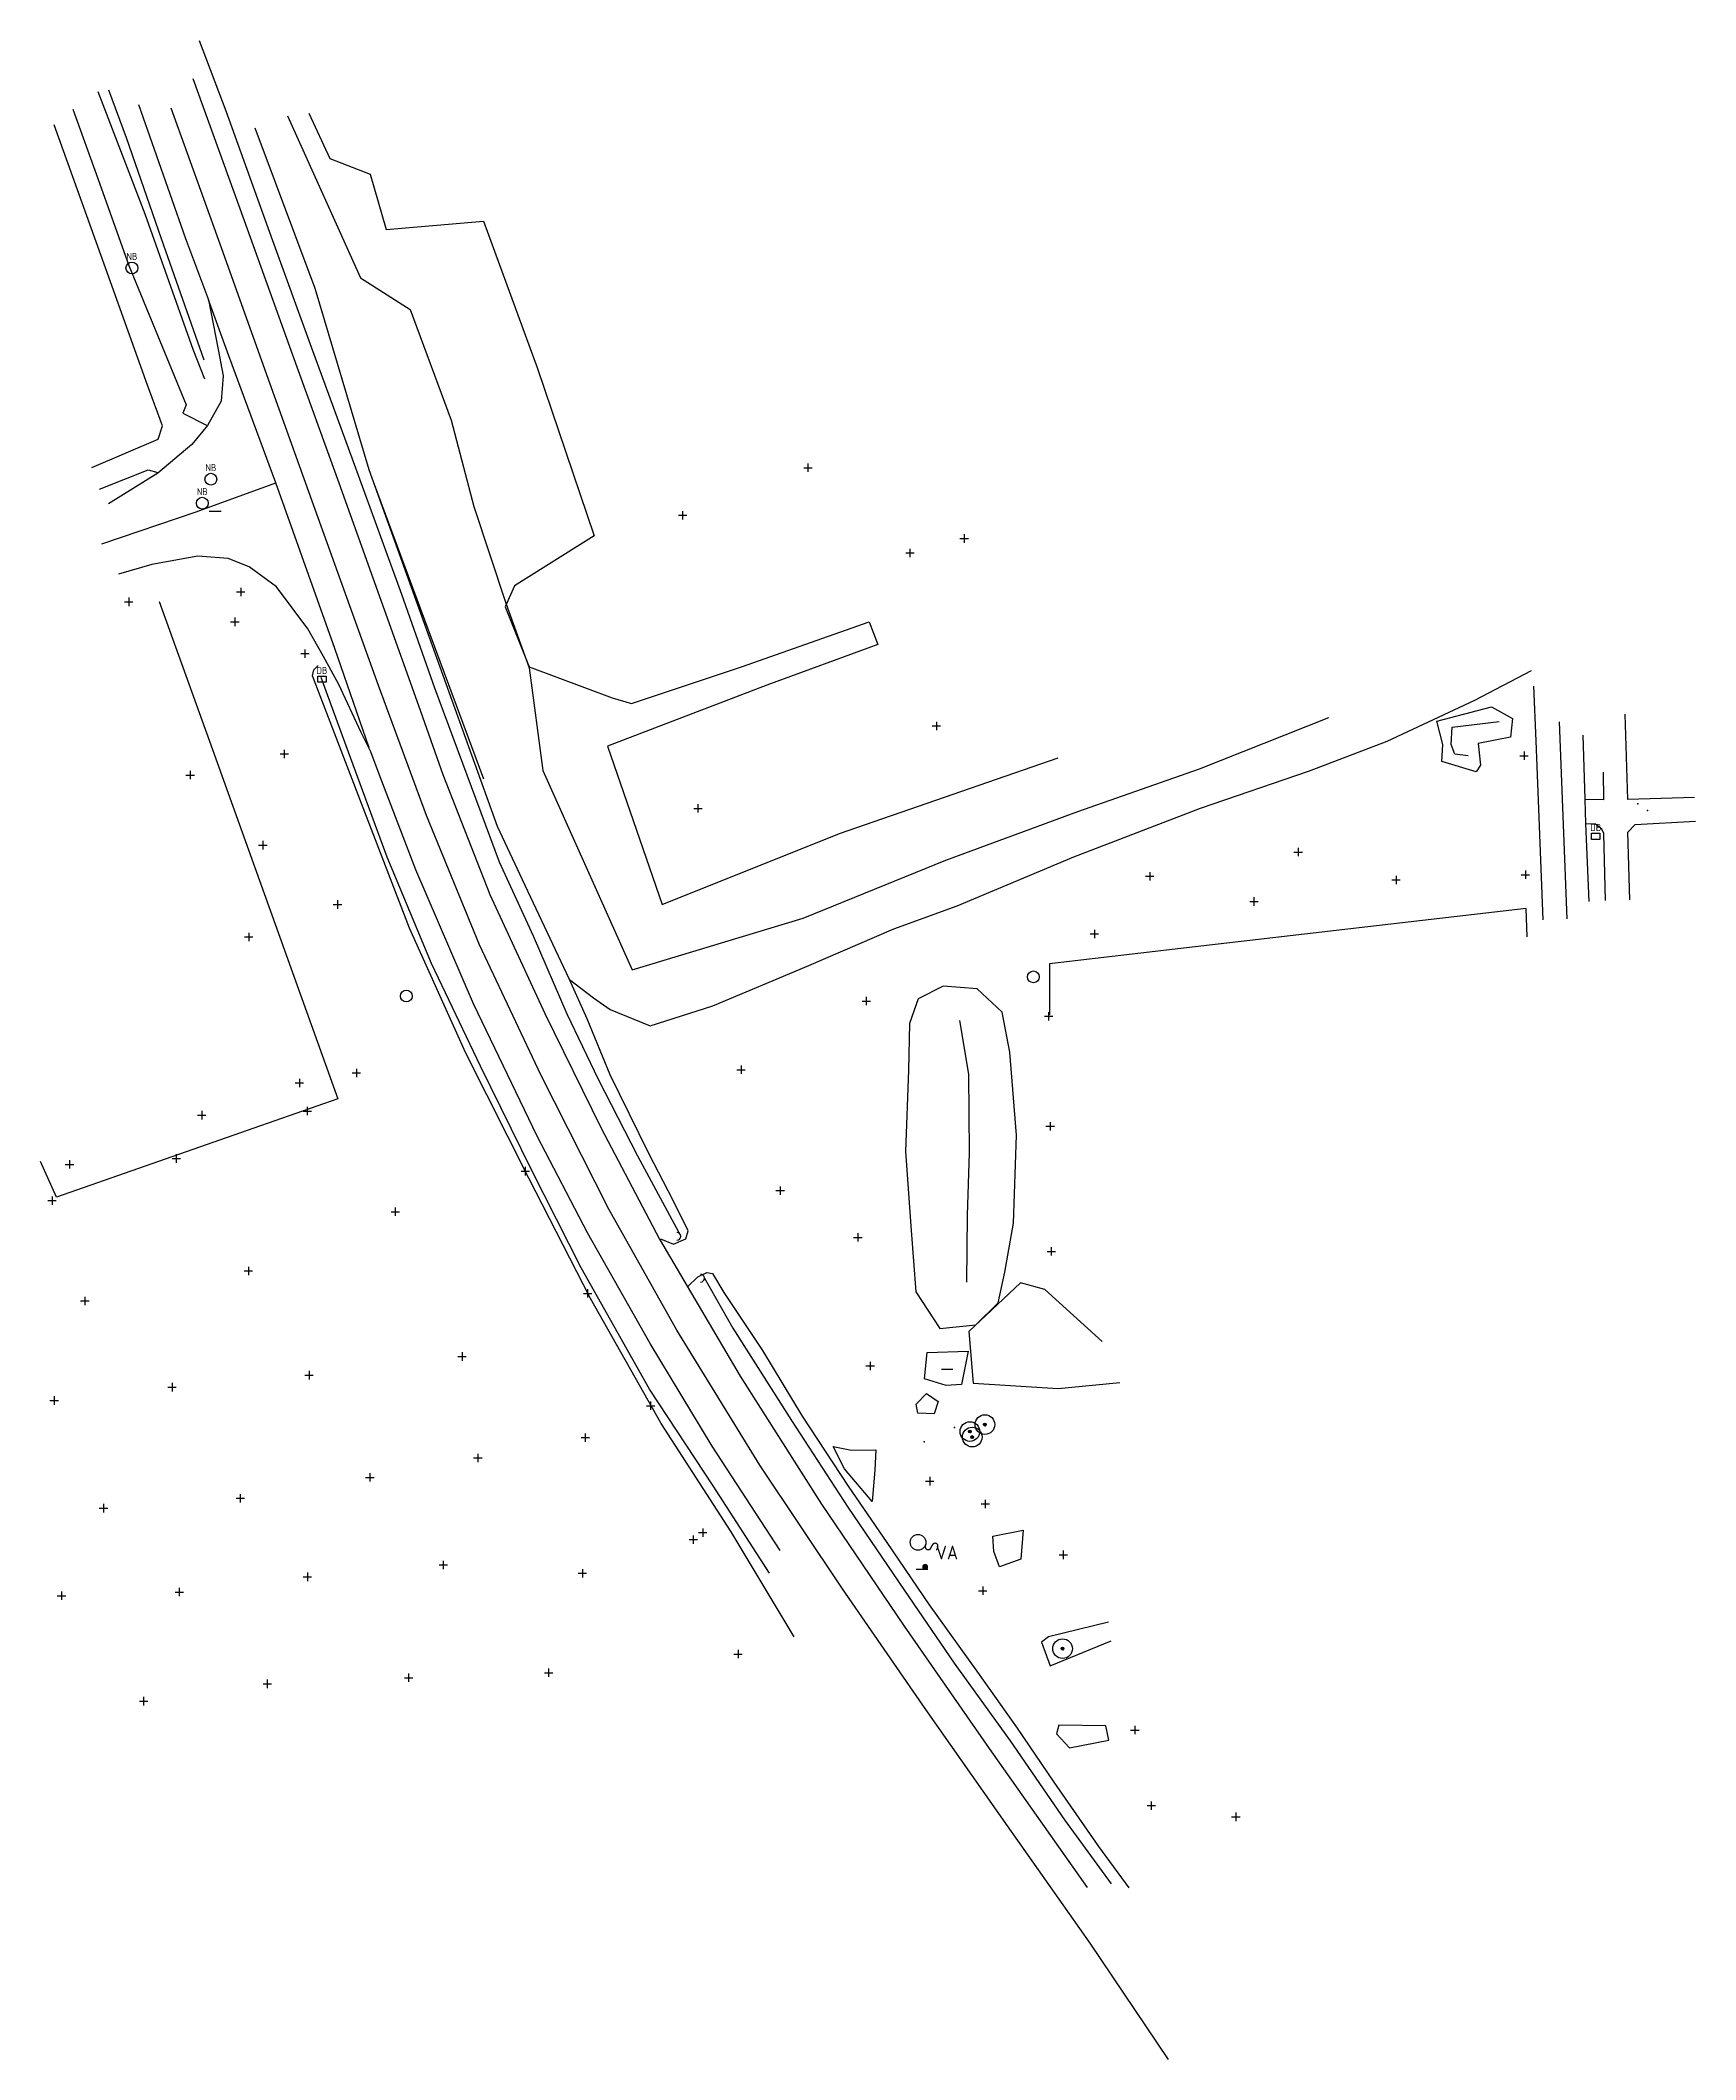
# Model space of a CAD drawing. Header units: metres. Extents: x 119223 to 119845, y 6148385 to 6148707.
# Drawn here: x 119634.7 to 119845, y 6148450.3 to 6148706.9 of the extents above; entities that cross this region are included whole.
import ezdxf
from ezdxf.enums import TextEntityAlignment as Align

# ---------------------------------------------------------------- set-up
doc = ezdxf.new("R2010")
doc.units = ezdxf.units.M
for name, color, linetype in [('600_VG__', 7, 'Continuous'), ('ANL_STT', 7, 'Continuous'), ('TERR_AHZ', 1, 'Continuous'), ('TERR_AHZ_500', 1, 'Continuous'), ('TERR_BLK', 7, 'Continuous'), ('TERR_DIB', 7, 'Continuous'), ('TERR_DIK', 7, 'Continuous'), ('TERR_SLF', 7, 'Continuous'), ('TERR_SLK', 7, 'Continuous'), ('VA_B40', 1, 'Continuous'), ('VA_B40_500', 1, 'Continuous'), ('VA_BRA', 1, 'Continuous'), ('VA_BRA_500', 1, 'Continuous'), ('VA_DB', 1, 'Continuous'), ('VA_DB_500', 1, 'Continuous'), ('VA_DB_500T', 1, 'Continuous'), ('VA_DSV', 1, 'Continuous'), ('VA_DSV_500', 1, 'Continuous'), ('VA_DSV_500T', 1, 'Continuous'), ('VA_NB', 1, 'Continuous'), ('VA_NB_500', 1, 'Continuous'), ('VA_NB_500T', 1, 'Continuous'), ('VA_TRO_500', 1, 'Continuous'), ('VA_TRU', 7, 'Continuous'), ('VA_VAV', 1, 'Continuous'), ('VA_VAV_500', 1, 'Continuous'), ('VA_VBK', 7, 'Continuous'), ('VA_VBR_500', 1, 'Continuous'), ('VAG_BLA', 7, 'Continuous'), ('VAG_GBA', 7, 'Continuous'), ('VAG_VKA', 7, 'Continuous'), ('VAG_VKG', 7, 'Continuous'), ('VAG_VM', 7, 'Continuous'), ('VEG_BUK', 7, 'Continuous'), ('VEG_LTA', 1, 'Continuous'), ('VEG_LTA_500', 1, 'Continuous'), ('VEG_LTA_500T', 1, 'Continuous')]:
    doc.layers.add(name, color=color, linetype=linetype)
doc.styles.add('iso', font='iso.shx')

# ---------------------------------------------------------------- blocks, each defined once
blk = doc.blocks.new('VA_DSV')
at = {"layer": 'VA_DSV_500', "const_width": 0.375}
blk.add_lwpolyline([(-0.19, 0, 1), (0.19, 0, 1)], format="xyb", close=True, dxfattribs=at)
at = {"layer": 'VA_DSV_500T', "style": 'iso'}
blk.add_text('VA', height=1.75, dxfattribs=at).set_placement((1.35, 0.95))
blk = doc.blocks.new('VA_VAV')
at = {"layer": 'VA_VAV_500'}
blk.add_line((0.75, 0), (-0.75, 0), dxfattribs=at)
blk = doc.blocks.new('VA_VBK')
at = {"layer": 'VA_VBR_500'}
blk.add_circle((0, 0), 1, dxfattribs=at)
at = {"layer": 'VA_VBR_500', "style": 'iso'}
blk.add_text('S', height=1.75, rotation=90, dxfattribs=at).set_placement((2.6, -1.15))
blk = doc.blocks.new('TERR_AHZ')
at = {"layer": 'TERR_AHZ_500'}
for points in [[(-0.535, 0), (0.535, 0)], [(0, 0.535), (0, -0.535)]]:
    blk.add_lwpolyline(points, dxfattribs=at)
blk = doc.blocks.new('VEG_LTA')
at = {"layer": 'VEG_LTA_500'}
for points in [[(-0.02, 0.18), (-0.18, 0.02)], [(-0.17, -0.06), (0.06, 0.17)], [(0.12, 0.14), (-0.14, -0.12)], [(-0.09, -0.16), (0.16, 0.09)], [(0.18, 0.02), (-0.02, -0.18)], [(0.09, -0.15), (0.15, -0.09)]]:
    blk.add_lwpolyline(points, dxfattribs=at)
for radius in [1.25, 0.18]:
    blk.add_circle((0, 0), radius, dxfattribs=at)
at = {"layer": 'VEG_LTA_500T', "style": 'iso'}
blk.add_attdef('ARTBET/STAMDIAMETER', text='', height=1.25, dxfattribs=at).set_placement((-0.95, 1.05), align=Align.BOTTOM_LEFT)
blk = doc.blocks.new('VA_NB')
at = {"layer": 'VA_NB_500'}
blk.add_circle((0, 0), 0.75, dxfattribs=at)
at = {"layer": 'VA_NB_500T', "style": 'iso'}
blk.add_text('NB', height=0.9, dxfattribs=at).set_placement((0, 0.75), align=Align.BOTTOM_CENTER)
blk = doc.blocks.new('VA_DB')
at = {"layer": 'VA_DB_500', "flags": 128}
blk.add_lwpolyline([(-0.525, 0.39375), (0.525, 0.39375), (0.525, -0.39375), (-0.525, -0.39375)], close=True, dxfattribs=at)
at = {"layer": 'VA_DB_500T', "style": 'iso'}
blk.add_text('DB', height=0.9, dxfattribs=at).set_placement((0, 0.39375), align=Align.BOTTOM_CENTER)
blk = doc.blocks.new('VA_BRA')
at = {"layer": 'VA_BRA_500'}
blk.add_circle((0, 0), 0.75, dxfattribs=at)
blk = doc.blocks.new('VA_B40')
at = {"layer": 'VA_B40_500'}
blk.add_circle((0, 0), 0.75, dxfattribs=at)
blk = doc.blocks.new('VA_TRO')
at = {"layer": 'VA_TRO_500'}
blk.add_arc((-0.5, 0), 0.5, 270, 90, dxfattribs=at)

msp = doc.modelspace()

# ---------------------------------------------------------------- linework, layer by layer
at = {"layer": '600_VG__', "color": 2}
for p in [(119837.6841, 6148609.8922), (119838.8789, 6148609.067)]:
    msp.add_point(p, dxfattribs=at)
at = {"layer": 'ANL_STT', "color": 2}
for points in [[(119676.9647, 6148650.8491, 0), (119690.9723, 6148613.0788, 0), (119690.9723, 6148613.0788, 0)], [(119649.776, 6148635.592, 0), (119656.541, 6148616.808, 0), (119672.5, 6148572.413, 0), (119661.8177, 6148568.6974, 0), (119636.7399, 6148559.903, 0), (119634.6849, 6148564.4635, 0)], [(119823.6172, 6148592.9967, 0), (119823.4977, 6148596.592, 0), (119780.3328, 6148591.6173, 0), (119762.897, 6148589.5629, 0), (119762.9194, 6148583.0987, 0)]]:
    msp.add_polyline3d(points, dxfattribs=at)
at = {"layer": 'TERR_BLK', "color": 2}
msp.add_polyline3d([(119746.1874, 6148532.4925, 0), (119745.9496, 6148533.6063, 0), (119747.2848, 6148534.9927, 0), (119748.7501, 6148533.9378, 0), (119748.2544, 6148532.3967, 0), (119746.1874, 6148532.4925, 0)], dxfattribs=at)
for p in [(119750.8537, 6148530.6653), (119746.963, 6148528.8478)]:
    msp.add_point(p, dxfattribs=at)
at = {"layer": 'TERR_DIB', "color": 2}
for points in [[(119654.8593, 6148706.9106, 0), (119658.262, 6148697.9523, 0), (119664.1991, 6148681.4865, 0), (119668.9444, 6148668.3189, 0), (119674.8998, 6148652.1183, 0), (119680.581, 6148636.5537, 0), (119684.7813, 6148624.6256, 0), (119689.4354, 6148612.0869, 0), (119692.9753, 6148602.53, 0), (119697.297, 6148593.1149, 0), (119701.5591, 6148583.2301, 0), (119705.5787, 6148574.9238, 0), (119710.5637, 6148565.1693, 0), (119716.0701, 6148554.947, 0)], [(119655.5046, 6148666.2876, 0), (119650.0652, 6148681.6853, 0), (119645.6337, 6148694.51, 0), (119643.3791, 6148700.5846, 0)], [(119727.323, 6148512.139, 0), (119720.175, 6148523.234, 0), (119712.094, 6148535.521, 0), (119703.385, 6148550.93, 0), (119697.122, 6148563.304, 0), (119690.593, 6148576.558, 0), (119684.4, 6148589.631, 0), (119678.739, 6148603.135, 0), (119673.527, 6148617.287, 0), (119670.342, 6148625.971, 0)], [(119719.0826, 6148549.6354, 0), (119722.6689, 6148543.2903, 0), (119730.1074, 6148531.5443, 0), (119737.274, 6148520.5512, 0), (119744.4875, 6148509.9581, 0), (119750.8074, 6148500.6984, 0), (119757.9053, 6148490.8314, 0), (119764.8019, 6148480.8126, 0), (119770.7293, 6148472.6744, 0)]]:
    msp.add_polyline3d(points, dxfattribs=at)
at = {"layer": 'TERR_DIK', "color": 2}
for points in [[(119641.9766, 6148700.4281, 0), (119647.9479, 6148684.89, 0), (119654.0552, 6148667.6927, 0), (119655.5445, 6148663.8849, 0)], [(119730.447, 6148504.045, 0), (119722.446, 6148517.402, 0), (119713.566, 6148531.183, 0), (119704.605, 6148547.027, 0), (119696.752, 6148562.338, 0), (119688.755, 6148578.217, 0), (119681.593, 6148594.122, 0), (119675.478, 6148609.941, 0), (119669.249, 6148626.153, 0), (119669.441, 6148626.944, 0), (119669.965, 6148627.475, 0)], [(119713.4763, 6148554.6277, 0), (119715.1163, 6148553.936, 0), (119716.7123, 6148554.6206, 0), (119716.9846, 6148555.6413, 0), (119715.0776, 6148559.5101, 0), (119712.0188, 6148565.4719, 0), (119707.0724, 6148575.4633, 0), (119704.149, 6148582.5702, 0), (119701.909, 6148587.5752, 0)], [(119716.926, 6148548.5408, 0), (119718.2403, 6148549.7878, 0), (119719.3546, 6148550.371, 0), (119720.0708, 6148550.2356, 0), (119721.533, 6148547.8068, 0), (119726.44, 6148540.4433, 0), (119731.4669, 6148532.0871, 0), (119737.3451, 6148523.2159, 0), (119742.227, 6148516.0455, 0), (119747.6351, 6148508.1105, 0), (119753.774, 6148499.5604, 0), (119758.8117, 6148492.4392, 0), (119763.4744, 6148485.6088, 0), (119769.1355, 6148477.4309, 0), (119772.9754, 6148472.1631, 0)]]:
    msp.add_polyline3d(points, dxfattribs=at)
at = {"layer": 'TERR_SLF', "color": 2}
for points in [[(119701.9113, 6148587.5718, 0), (119704.9603, 6148585.2495, 0), (119707.097, 6148583.7631, 0), (119712.1486, 6148581.694, 0), (119720.131, 6148584.2403, 0), (119732.0207, 6148589.2199, 0), (119743.1157, 6148594.0335, 0), (119751.183, 6148596.9315, 0), (119766.0107, 6148603.1463, 0), (119782.1012, 6148609.3378, 0), (119795.9272, 6148614.078, 0), (119805.8233, 6148617.8663, 0), (119816.9527, 6148623.0603, 0), (119824.1644, 6148626.8486, 0)], [(119817.115, 6148613.955, 0), (119812.75, 6148615.273, 0), (119812.907, 6148617.461, 0), (119812.124, 6148620.426, 0), (119819.06, 6148622.234, 0), (119821.742, 6148620.762, 0), (119821.492, 6148618.356, 0), (119817.386, 6148617.584, 0), (119817.682, 6148614.823, 0), (119817.115, 6148613.955, 0)], [(119748.9873, 6148543.2243, 0), (119753.5447, 6148543.705, 0), (119756.4021, 6148546.4814, 0), (119757.2528, 6148550.3929, 0), (119758.3151, 6148556.5989, 0), (119758.7256, 6148567.8187, 0), (119757.87, 6148578.3549, 0), (119756.9118, 6148583.4337, 0), (119753.7138, 6148586.3926, 0), (119749.4011, 6148586.7219, 0), (119746.2072, 6148585.1323, 0), (119745.1069, 6148581.973, 0), (119745.0007, 6148576.0633, 0), (119744.6296, 6148565.7126, 0), (119745.3276, 6148555.6727, 0), (119745.929, 6148547.9032, 0), (119748.9873, 6148543.2243, 0)], [(119752.5828, 6148540.3592, 0), (119751.7415, 6148536.1102, 0), (119749.7929, 6148535.9772, 0), (119747.0077, 6148536.8484, 0), (119747.3494, 6148540.1846, 0), (119752.5828, 6148540.3592, 0)]]:
    msp.add_polyline3d(points, dxfattribs=at)
at = {"layer": 'TERR_SLK', "color": 2}
for points in [[(119666.077, 6148697.339, 0), (119675.34, 6148676.731, 0), (119681.683, 6148672.719, 0), (119686.884, 6148658.654, 0), (119689.761, 6148647.664, 0), (119693.812, 6148635.398, 0), (119696.783, 6148627.181, 0), (119698.547, 6148614.157, 0), (119709.863, 6148588.82, 0), (119731.591, 6148595.359, 0), (119749.741, 6148602.733, 0), (119766.51, 6148608.929, 0), (119781.95, 6148614.341, 0), (119798.407, 6148620.869, 0)], [(119816.117, 6148615.985, 0), (119814.416, 6148616.234, 0), (119813.957, 6148617.45, 0), (119814.063, 6148619.636, 0), (119820.034, 6148620.38, 0)], [(119751.4757, 6148582.3901, 0), (119752.6067, 6148575.5556, 0), (119752.6962, 6148565.5546, 0), (119752.4594, 6148557.6142, 0), (119752.362, 6148549.124, 0)], [(119750.6204, 6148538.0223, 0), (119749.1739, 6148538.0313, 0)]]:
    msp.add_polyline3d(points, dxfattribs=at)
at = {"layer": 'VAG_BLA', "color": 2}
msp.add_polyline3d([(119676.4801, 6148617.0198, 0), (119672.0964, 6148629.6605, 0), (119664.5875, 6148650.7103, 0), (119658.6314, 6148666.839, 0), (119656.0585, 6148673.9355, 0)], dxfattribs=at)
at = {"layer": 'VAG_GBA', "color": 2}
for points in [[(119638.8056, 6148698.17, 0), (119641.9973, 6148689.3419, 0), (119645.9409, 6148678.293, 0), (119653.1985, 6148660.6006, 0), (119652.7852, 6148659.5266, 0), (119655.8678, 6148657.9917, 0)], [(119641.2378, 6148652.6391, 0), (119649.6569, 6148656.235, 0), (119650.1936, 6148657.9182, 0), (119648.3069, 6148663.0957, 0), (119642.3808, 6148679.6446, 0), (119636.4285, 6148696.1988, 0)], [(119642.206, 6148649.8813, 0), (119648.3759, 6148652.3589, 0), (119649.6114, 6148651.9864, 0)], [(119844.885, 6148610.723, 0), (119836.3873, 6148610.443, 0), (119836.0627, 6148621.3006, 0)], [(119833.2563, 6148613.9377, 0), (119833.2948, 6148610.4118, 0), (119830.9915, 6148610.4378, 0)], [(119833.5769, 6148597.6211, 0), (119833.3614, 6148606.1409, 0), (119833.0944, 6148606.6927, 0), (119832.2699, 6148607.3059, 0), (119831.0871, 6148607.3634, 0)], [(119836.6433, 6148597.7081, 0), (119836.4035, 6148606.3095, 0), (119837.3112, 6148607.2891, 0), (119845.0092, 6148607.6792, 0)]]:
    msp.add_polyline3d(points, dxfattribs=at)
at = {"layer": 'VAG_VKA', "color": 2}
for points in [[(119654.0631, 6148702.0675, 0), (119660.5963, 6148684.0311, 0), (119666.7047, 6148666.958, 0), (119672.6078, 6148650.6986, 0), (119678.383, 6148634.5981, 0), (119682.7368, 6148622.3884, 0), (119685.8294, 6148613.6194, 0), (119691.7823, 6148598.3948, 0), (119698.7965, 6148583.2571, 0), (119705.9292, 6148568.7078, 0), (119705.9338, 6148568.6954, 0), (119713.3343, 6148554.5683, 0), (119723.5844, 6148537.1565, 0), (119733.935, 6148520.9324, 0), (119744.4288, 6148505.3901, 0), (119755.2306, 6148489.8772, 0), (119767.6963, 6148472.2213, 0)], [(119647.1411, 6148698.743, 0), (119653.1194, 6148681.7299, 0), (119656.0484, 6148673.9482, 0), (119657.281, 6148667.6328, 0), (119657.921, 6148664.2926, 0), (119657.6587, 6148661.088, 0), (119655.9257, 6148657.9941, 0), (119653.9226, 6148655.5577, 0), (119649.6175, 6148651.937, 0), (119643.336, 6148648.0395, 0)], [(119728.6995, 6148515.0212, 0), (119720.0469, 6148528.2928, 0), (119712.1768, 6148541.3475, 0), (119704.2072, 6148555.392, 0), (119697.7918, 6148567.6865, 0), (119689.738, 6148584.4991, 0), (119682.3839, 6148601.5249, 0), (119677.8416, 6148613.3323, 0), (119676.6743, 6148616.5271, 0), (119675.4259, 6148618.9803, 0), (119672.6112, 6148625.0471, 0), (119670.6726, 6148628.6109, 0), (119668.6764, 6148632.1494, 0), (119664.7033, 6148637.4921, 0), (119661.2061, 6148640.0085, 0), (119658.5271, 6148641.082, 0), (119654.6766, 6148641.3883, 0), (119648.8547, 6148640.3182, 0), (119644.6162, 6148639.0874, 0)], [(119825.6391, 6148595.1624, 0), (119824.7298, 6148617.9189, 0), (119824.4407, 6148624.8588, 0)], [(119831.49, 6148597.4955, 0), (119831.0676, 6148607.3855, 0), (119830.9688, 6148610.4468, 0), (119830.7175, 6148618.6343, 0)]]:
    msp.add_polyline3d(points, dxfattribs=at)
at = {"layer": 'VAG_VKG', "color": 2}
msp.add_polyline3d([(119769.6216, 6148541.5732, 0), (119762.3233, 6148548.1718, 0), (119759.213, 6148549.0447, 0), (119752.6713, 6148542.8595, 0), (119753.1969, 6148536.2975, 0), (119764.0099, 6148535.6086, 0), (119771.8609, 6148536.3731, 0)], dxfattribs=at)
at = {"layer": 'VAG_VM', "color": 2}
for points in [[(119778.0286, 6148450.3341, 0), (119768.0732, 6148465.1455, 0), (119757.576, 6148480.0455, 0), (119747.1848, 6148494.8286, 0), (119736.5858, 6148510.1428, 0), (119726.1237, 6148525.8656, 0), (119715.5555, 6148543.0069, 0), (119706.9135, 6148558.4053, 0), (119698.2951, 6148575.465, 0), (119690.485, 6148591.984, 0), (119683.7521, 6148608.4185, 0), (119677.6399, 6148624.9326, 0), (119669.9823, 6148646.248, 0), (119663.8251, 6148663.3413, 0), (119657.512, 6148681.0026, 0), (119651.3028, 6148698.2987, 0)], [(119642.5055, 6148642.9494, 0), (119654.497, 6148647.0262, 0), (119664.5888, 6148650.7, 0)], [(119827.6822, 6148620.3035, 0), (119828.6524, 6148595.3072, 0)]]:
    msp.add_polyline3d(points, dxfattribs=at)
at = {"layer": 'VEG_BUK', "color": 2}
for points in [[(119668.815, 6148697.682, 0), (119671.481, 6148691.905, 0), (119676.569, 6148689.923, 0), (119678.636, 6148682.9, 0), (119690.974, 6148683.951, 0), (119697.847, 6148665.22, 0), (119705.04, 6148643.955, 0), (119694.918, 6148637.618, 0), (119693.73, 6148634.923, 0), (119696.804, 6148627.289, 0), (119707.322, 6148623.387, 0), (119709.808, 6148622.657, 0), (119723.794, 6148627.307, 0), (119739.99, 6148633.039, 0), (119741.103, 6148630.161, 0), (119726.992, 6148624.99, 0), (119706.734, 6148617.237, 0), (119713.713, 6148597.103, 0), (119736.209, 6148606.131, 0), (119764.02, 6148615.754, 0)], [(119701.9113, 6148587.5718, 0), (119696.2785, 6148599.543, 0), (119692.769, 6148607.025, 0), (119676.471, 6148652.322, 0), (119669.619, 6148675.399, 0), (119661.973, 6148695.736, 0)], [(119736.8773, 6148525.3895, 0), (119735.4144, 6148528.2397, 0), (119737.7481, 6148527.7619, 0), (119740.8465, 6148527.8043, 0), (119740.7195, 6148525.2212, 0), (119740.3942, 6148521.2472, 0), (119736.8773, 6148525.3895, 0)], [(119755.73, 6148516.854, 0), (119759.549, 6148517.619, 0), (119759.247, 6148513.918, 0), (119756.551, 6148512.931, 0), (119755.847, 6148514.899, 0), (119755.73, 6148516.854, 0)], [(119770.418, 6148505.899, 0), (119762.786, 6148504.057, 0), (119761.885, 6148503.377, 0), (119762.975, 6148500.37, 0), (119770.7527, 6148503.5562, 0)], [(119770.072, 6148492.753, 0), (119764.106, 6148492.83, 0), (119763.806, 6148491.729, 0), (119765.438, 6148489.952, 0), (119770.445, 6148490.943, 0), (119770.072, 6148492.753, 0)]]:
    msp.add_polyline3d(points, dxfattribs=at)

# ---------------------------------------------------------------- block references
at = {"layer": 'TERR_AHZ', "color": 2}
for p in [(119732.218, 6148652.602), (119716.289, 6148646.565), (119752.063, 6148643.621), (119745.173, 6148641.788), (119645.911, 6148635.5642), (119660.14, 6148636.828), (119659.3921, 6148633.0275), (119668.301, 6148628.986), (119748.538, 6148619.804), (119665.6821, 6148616.241), (119823.2169, 6148616.014), (119653.7222, 6148613.5531), (119718.231, 6148609.327), (119662.95, 6148604.655), (119794.5025, 6148603.7713), (119775.6511, 6148600.6921), (119806.9394, 6148600.2382), (119823.3859, 6148600.898), (119672.4416, 6148597.1155), (119788.8822, 6148597.4888), (119661.1545, 6148592.9818), (119768.6185, 6148593.3764), (119739.6324, 6148584.8359), (119762.7917, 6148582.902), (119674.841, 6148575.709), (119723.7123, 6148576.1114), (119667.5965, 6148574.4348), (119668.593, 6148570.87), (119655.1915, 6148570.3376), (119762.9948, 6148568.9279), (119638.3847, 6148564.0832), (119651.951, 6148564.832), (119696.298, 6148563.224), (119728.6896, 6148560.7627), (119636.168, 6148559.492), (119679.784, 6148558.066), (119738.5536, 6148554.8158), (119763.134, 6148553.0319), (119661.11, 6148550.556), (119704.22, 6148547.696), (119640.338, 6148546.734), (119668.819, 6148537.307), (119688.269, 6148539.678), (119740.1259, 6148538.4773), (119651.414, 6148535.783), (119636.432, 6148534.089), (119712.218, 6148533.415), (119703.921, 6148529.368), (119676.546, 6148524.315), (119690.273, 6148526.782), (119747.6978, 6148523.8362), (119642.702, 6148520.408), (119660.085, 6148521.658), (119754.748, 6148520.937), (119718.847, 6148517.295), (119717.642, 6148516.404), (119764.663, 6148514.47), (119668.619, 6148511.683), (119685.872, 6148513.198), (119703.549, 6148512.127), (119637.368, 6148509.278), (119652.334, 6148509.743), (119754.427, 6148509.918), (119723.331, 6148501.86), (119681.468, 6148498.859), (119699.261, 6148499.495), (119663.515, 6148498.081), (119647.797, 6148495.88), (119773.756, 6148492.207), (119775.843, 6148482.613), (119786.583, 6148481.188)]:
    msp.add_blockref('TERR_AHZ', p, dxfattribs=at)
at = {"layer": 'VA_B40', "color": 2}
msp.add_blockref('VA_B40', (119681.1824, 6148585.4743), dxfattribs=at)
at = {"layer": 'VA_BRA', "color": 2}
msp.add_blockref('VA_BRA', (119760.8608, 6148587.9174), dxfattribs=at)
at = {"layer": 'VA_DB', "color": 2}
for p in [(119670.4573, 6148625.7357), (119832.3226, 6148605.7783)]:
    msp.add_blockref('VA_DB', p, dxfattribs=at)
at = {"layer": 'VA_DSV', "color": 2}
msp.add_blockref('VA_DSV', (119747.1111, 6148512.9368), dxfattribs=at)
at = {"layer": 'VA_NB', "color": 2}
for p in [(119646.313, 6148677.9841), (119656.3505, 6148651.1536), (119655.2562, 6148648.1047)]:
    msp.add_blockref('VA_NB', p, dxfattribs=at)
at = {"layer": 'VA_TRU', "color": 2}
for p in [(119716.0604, 6148554.9439), (119719.0672, 6148549.634)]:
    msp.add_blockref('VA_TRO', p, dxfattribs=at)
at = {"layer": 'VA_VAV', "color": 2}
for p in [(119656.9026, 6148647.0675), (119746.7127, 6148512.6169)]:
    msp.add_blockref('VA_VAV', p, dxfattribs=at)
at = {"layer": 'VA_VBK', "color": 2}
msp.add_blockref('VA_VBK', (119746.2064, 6148516.0678), dxfattribs=at)
at = {"layer": 'VEG_LTA', "color": 2}
for p in [(119752.7925, 6148530.1459), (119753.092, 6148529.4405), (119754.6944, 6148531.0231), (119764.5665, 6148502.5534)]:
    msp.add_blockref('VEG_LTA', p, dxfattribs=at)

doc.saveas('drawing.dxf')
